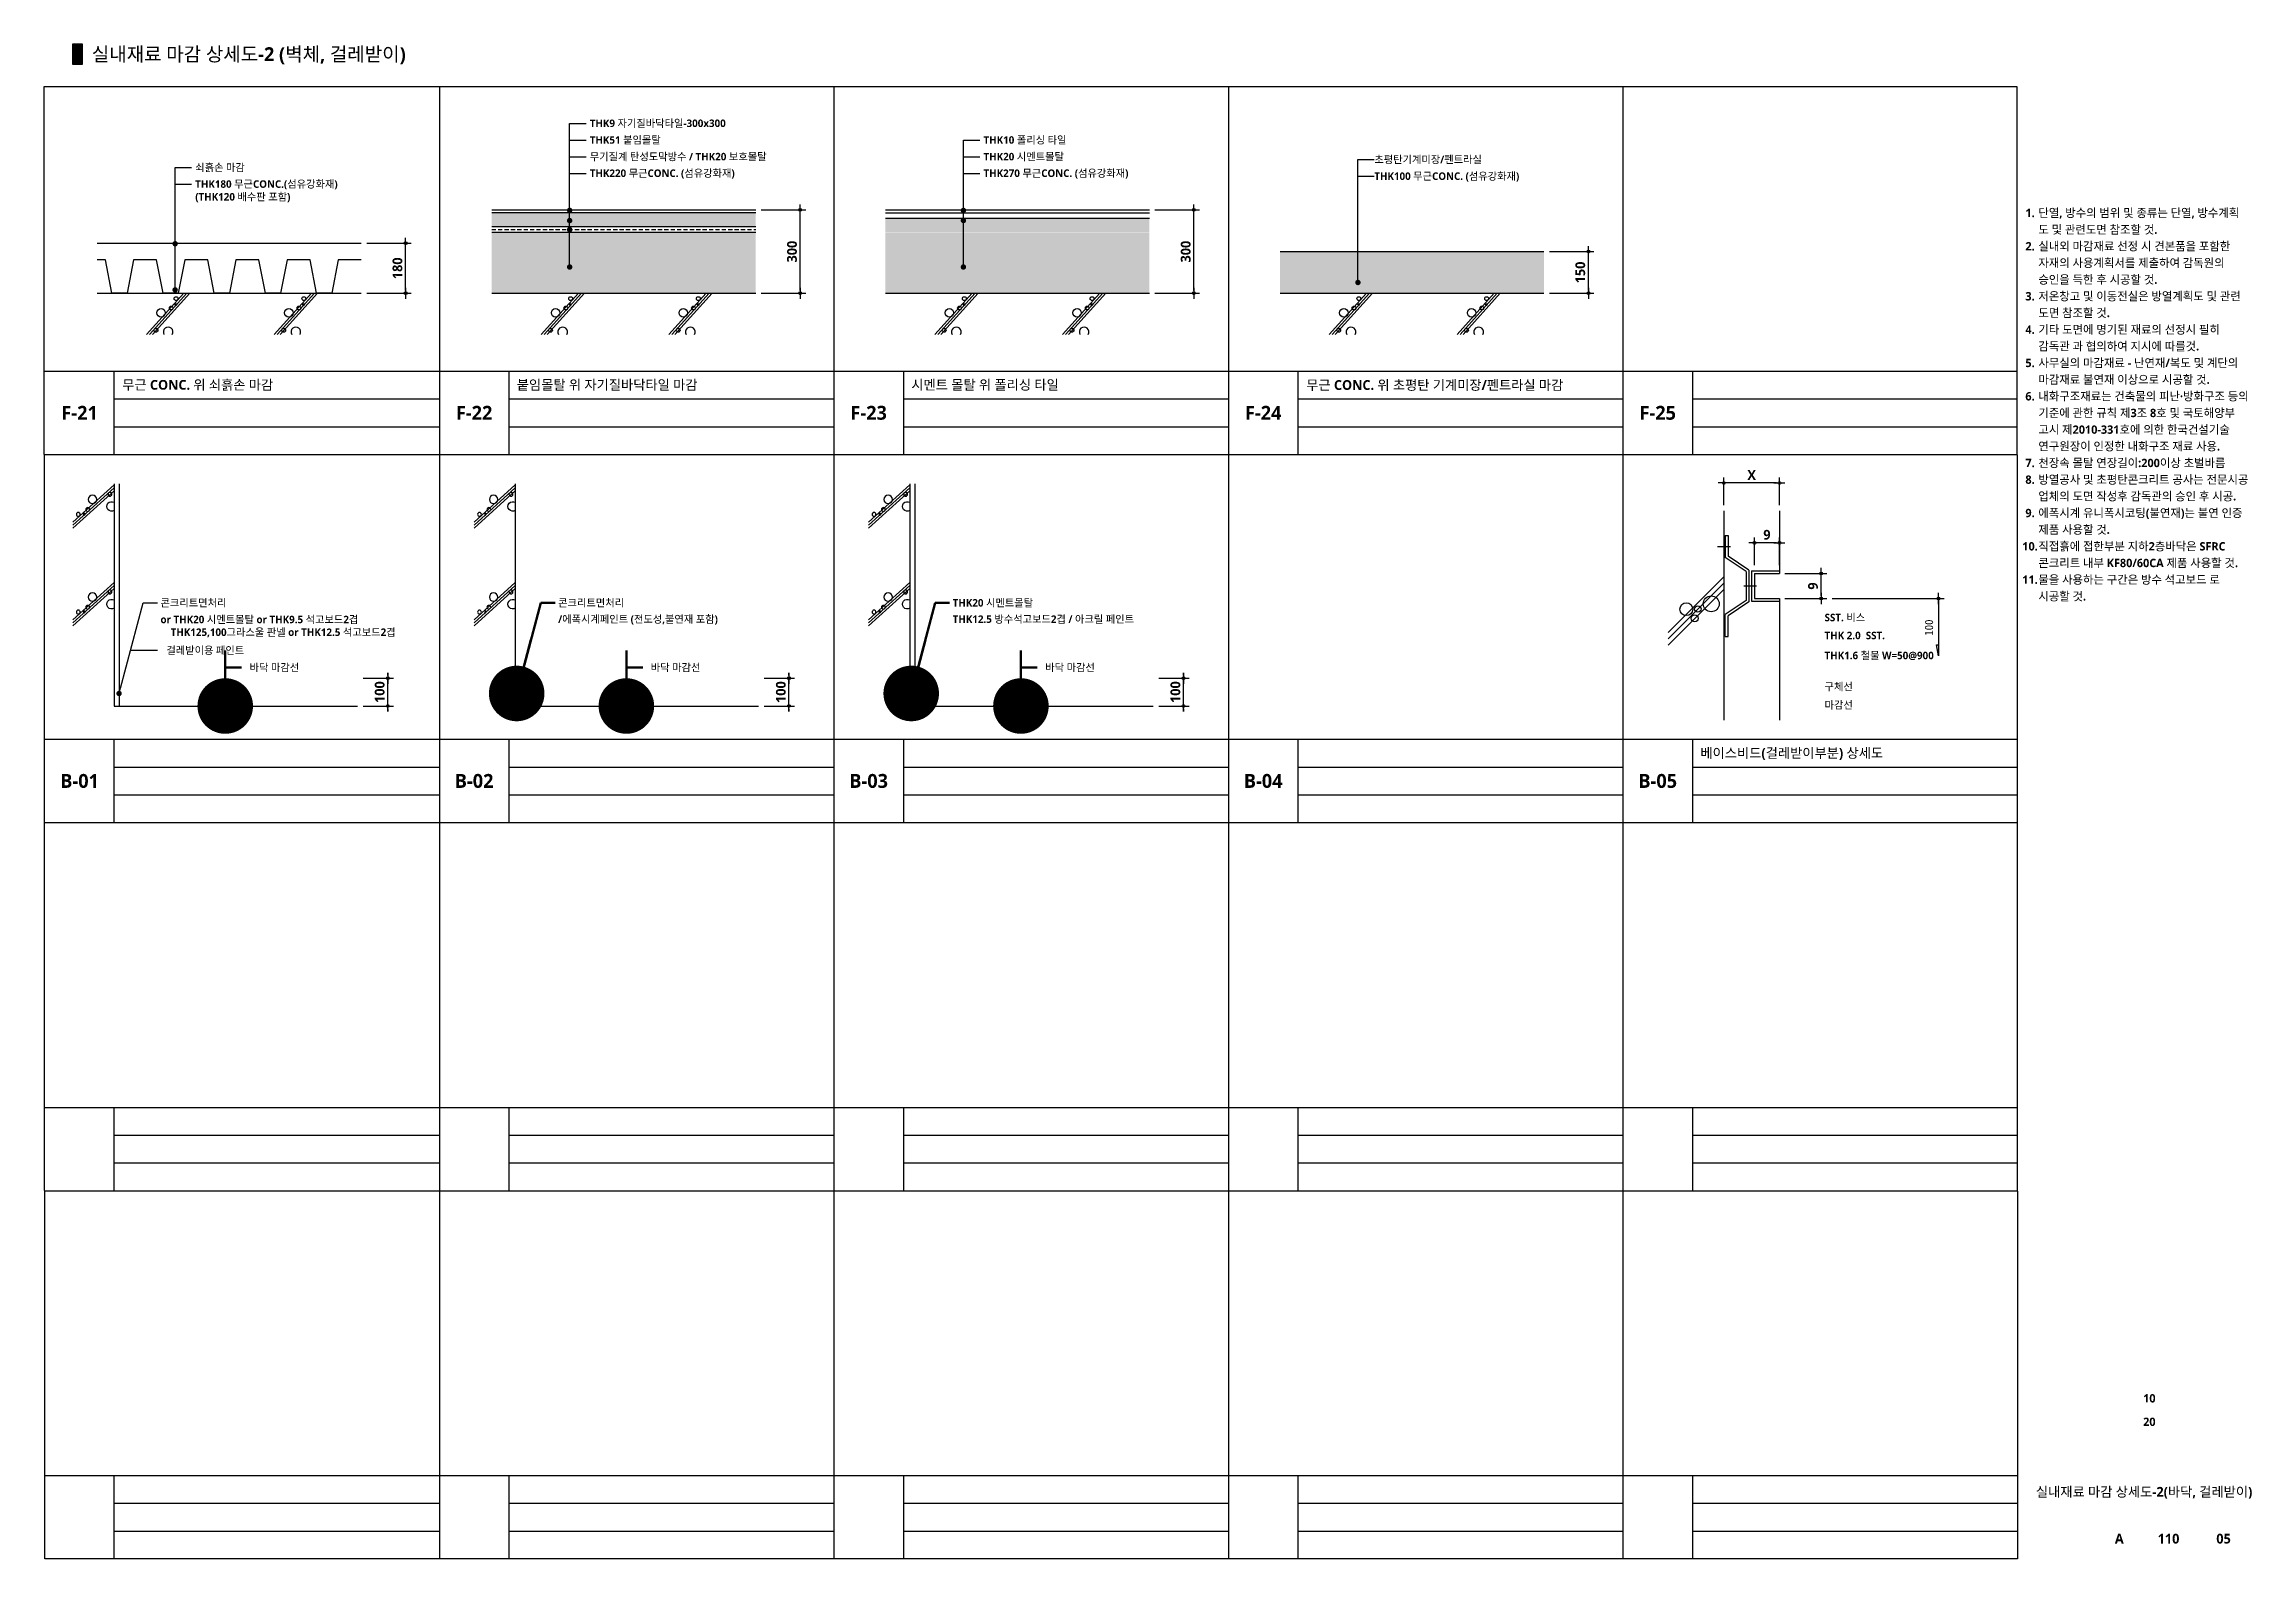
# Model space of a CAD drawing. Header units: millimetres. Extents: x 197 to 33329, y 200 to 5652.
# Drawn here: x 8597 to 16543, y 200 to 5652 of the extents above; entities that cross this region are included whole.
import ezdxf
from ezdxf.enums import TextEntityAlignment as Align

# ---------------------------------------------------------------- set-up
doc = ezdxf.new("R2010")
doc.units = ezdxf.units.MM
doc.header["$LTSCALE"] = 10
doc.header["$MEASUREMENT"] = 0
doc.header["$PDSIZE"] = -10
doc.linetypes.add('DASHED', pattern=[19.05, 12.7, -6.35])
doc.linetypes.add('HID', pattern=[2.3, 1.5, -0.8])
doc.layers.get('0').update_dxf_attribs({"linetype": 'CONTINUOUS'})
doc.layers.get('Defpoints').update_dxf_attribs({"color": 153, "linetype": 'CONTINUOUS'})
for name, color, linetype in [('2', 2, 'CONTINUOUS'), ('4H', 4, 'DASHED'), ('A-ANNO-GRA2', 4, 'CONTINUOUS'), ('A-ANNO-TEXT010', 7, 'CONTINUOUS'), ('A-ANNO-TEXT1', 7, 'CONTINUOUS'), ('A-ANNO-TITL', 7, 'CONTINUOUS'), ('A-ST-AXIS-DIM', 7, 'CONTINUOUS'), ('A-ST-CONC', 2, 'CONTINUOUS'), ('AX-PATT', 8, 'CONTINUOUS'), ('AZ-LEAD', 7, 'CONTINUOUS'), ('BOLT', 5, 'CONTINUOUS'), ('CF', 7, 'CONTINUOUS'), ('COL', 2, 'CONTINUOUS'), ('HAT', 8, 'CONTINUOUS')]:
    doc.layers.add(name, color=color, linetype=linetype)
doc.styles.add('2020음성 1차', font='')
doc.styles.add('SH_대대리576', font='')
doc.styles.add('SH_진천_나눔', font='')
doc.styles.get("Standard").update_dxf_attribs({"font": ''})
doc.styles.add('돋움체', font='')
doc.styles.get('2020음성 1차').set_extended_font_data('NanumGothic', bold=True)
doc.styles.get('SH_대대리576').set_extended_font_data('NanumGothic', bold=True)
doc.styles.get('SH_진천_나눔').set_extended_font_data('NanumGothic', bold=True)
doc.styles.get('Standard').set_extended_font_data('NanumGothic', bold=True)
doc.styles.get('돋움체').set_extended_font_data('DotumChe')
doc.dimstyles.new('SHP 10', dxfattribs={"dimscale": 10, "dimtxt": 3.5, "dimasz": 1, "dimexe": 2, "dimexo": 2, "dimgap": 1, "dimtad": 1, "dimdec": 0, "dimzin": 0, "dimdsep": 46, "dimtxsty": 'SH_진천_나눔', "dimblk": 'DIMDOT', "dimcen": 0.09, "dimclrd": 256, "dimclre": 256, "dimclrt": 3, "dimadec": 0, "dimazin": 1, "dimtfac": 1, "dimtdec": 0, "dimtix": 1, "dimtmove": 2, "dimatfit": 0, "dimldrblk": 'DIMDOT', "dimfxl": 1, "dimtolj": 1, "dimtzin": 0, "dimlwd": -1, "dimlwe": -1, "dimarcsym": 0})
doc.dimstyles.get("Standard").update_dxf_attribs({"dimtxt": 1, "dimasz": 0.18, "dimexe": 0.18, "dimexo": 0.0625, "dimgap": 0.5, "dimtad": 1, "dimzin": 0, "dimdsep": 46, "dimtxsty": 'Standard', "dimcen": 0.09, "dimadec": 0, "dimazin": 0, "dimtfac": 1, "dimtofl": 0, "dimtmove": 2, "dimatfit": 3, "dimfxl": 1, "dimtolj": 1, "dimtzin": 0, "dimarcsym": 0})

msp = doc.modelspace()

# ---------------------------------------------------------------- texts
at = {"layer": 'A-ANNO-TEXT1', "style": 'SH_대대리576'}
msp.add_text('실내재료 마감 상세도-2 (벽체, 걸레받이)', height=50, dxfattribs=at).set_placement((8769.1, 5590.8))
at = {"layer": 'A-ANNO-TEXT1'}
for s, height, style, p in [('THK9 자기질바닥타일-300x300', 27, '2020음성 1차', (10561.3, 5367)), ('THK51 붙임몰탈', 27, '2020음성 1차', (10561.3, 5307)), ('THK10 폴리싱 타일', 27, '2020음성 1차', (11978.4, 5307)), ('무기질계 탄성도막방수 / THK20 보호몰탈', 27, '2020음성 1차', (10561.3, 5247)), ('THK20 시멘트몰탈 ', 27, '2020음성 1차', (11978.4, 5247)), ('초평탄기계미장/펜트라실', 27, '2020음성 1차', (13385, 5236.6)), ('THK180 무근CONC.(섬유강화재)', 27, '2020음성 1차', (9141.3, 5148.3)), ('쇠흙손 마감', 27, '2020음성 1차', (9141.3, 5208)), ('THK220 무근CONC. (섬유강화재)', 27, '2020음성 1차', (10561.3, 5187.3)), ('THK270 무근CONC. (섬유강화재)', 27, '2020음성 1차', (11978.4, 5187.3)), ('THK100 무근CONC. (섬유강화재)', 27, '2020음성 1차', (13385, 5176.6)), ('(THK120 배수판 포함)', 27, '2020음성 1차', (9141.3, 5102.3)), ('무근 CONC. 위 쇠흙손 마감', 35, 'SH_대대리576', (8878.6, 4425.6)), ('붙임몰탈 위 자기질바닥타일 마감', 35, 'SH_대대리576', (10298.6, 4425.6)), ('시멘트 몰탈 위 폴리싱 타일', 35, 'SH_대대리576', (11718.6, 4425.6)), ('무근 CONC. 위 초평탄 기계미장/펜트라실 마감', 35, 'SH_대대리576', (13140, 4425)), ('콘크리트면처리', 27, '2020음성 1차', (9016.3, 3641)), ('콘크리트면처리', 27, '2020음성 1차', (10447.5, 3641)), ('THK20 시멘트몰탈', 27, '2020음성 1차', (11867.5, 3641)), ('or THK20 시멘트몰탈 or THK9.5 석고보드2겹', 27, '2020음성 1차', (9016.3, 3581)), ('/에폭시계페인트 (전도성,불연재 포함)', 27, '2020음성 1차', (10447.5, 3582.3)), ('THK12.5 방수석고보드2겹 / 아크릴 페인트', 27, '2020음성 1차', (11867.5, 3582.3)), ('SST. 비스', 27, '2020음성 1차', (15005.5, 3588.1)), ('    THK125,100그라스울 판넬 or THK12.5 석고보드2겹', 27, '2020음성 1차', (9016.3, 3535.2)), ('THK 2.0  SST.', 27, '2020음성 1차', (15005.5, 3523.5)), ('바닥 마감선', 27, '2020음성 1차', (9336.9, 3408.4)), ('바닥 마감선', 27, '2020음성 1차', (10780.7, 3408.4)), ('바닥 마감선', 27, '2020음성 1차', (12200.7, 3408.4)), ('THK1.6 철물 W=50@900', 27, '2020음성 1차', (15005.5, 3451.5)), ('구체선', 27, '2020음성 1차', (15005.5, 3339.2)), ('마감선', 27, '2020음성 1차', (15005.5, 3273.1)), ('베이스비드(걸레받이부분) 상세도', 35, 'SH_대대리576', (14558.6, 3100.6))]:
    msp.add_text(s, height=height, dxfattribs=dict(at, style=style)).set_placement(p, align=Align.MIDDLE_LEFT)
for s, height, style, p in [('F-21', 50, 'SH_대대리576', (8725, 4325)), ('F-22', 50, 'SH_대대리576', (10145, 4325)), ('F-23', 50, 'SH_대대리576', (11565, 4325)), ('F-24', 50, 'SH_대대리576', (12985, 4325)), ('F-25', 50, 'SH_대대리576', (14405, 4325)), ('걸레받이용 페인트', 27, '2020음성 1차', (9177.5, 3470)), ('B-01', 50, 'SH_대대리576', (8725, 3000)), ('B-02', 50, 'SH_대대리576', (10145, 3000)), ('B-03', 50, 'SH_대대리576', (11565, 3000)), ('B-04', 50, 'SH_대대리576', (12985, 3000)), ('B-05', 50, 'SH_대대리576', (14405, 3000))]:
    msp.add_text(s, height=height, dxfattribs=dict(at, style=style)).set_placement(p, align=Align.MIDDLE_CENTER)
at = {"layer": 'A-ANNO-TEXT1', "color": 1, "style": 'SH_대대리576'}
msp.add_text('11.', height=30, dxfattribs=at).set_placement((15745, 3724.4), align=Align.MIDDLE_CENTER)
for s, p in [('물을 사용하는 구간은 방수 석고보드 로 ', (15775, 3724.4)), ('시공할 것.', (15775, 3664.4))]:
    msp.add_text(s, height=30, dxfattribs=at).set_placement(p, align=Align.MIDDLE_LEFT)
at = {"layer": 'A-ANNO-TITL', "style": 'SH_대대리576'}
for s, p in [('1.', (15745, 5044.4)), ('1.', (15745, 5044.4)), ('2.', (15745, 4924.4)), ('2.', (15745, 4924.4)), ('3.', (15745, 4744.4)), ('3.', (15745, 4744.4)), ('4.', (15745, 4624.4)), ('4.', (15745, 4624.4)), ('5.', (15745, 4504.4)), ('5.', (15745, 4504.4)), ('6.', (15745, 4384.4)), ('6.', (15745, 4384.4)), ('7.', (15745, 4144.4)), ('7.', (15745, 4144.4)), ('8.', (15745, 4084.4)), ('8.', (15745, 4084.4)), ('9.', (15745, 3964.4)), ('9.', (15745, 3964.4)), ('10.', (15745, 3844.4)), ('10.', (15745, 3844.4))]:
    msp.add_text(s, height=30, dxfattribs=at).set_placement(p, align=Align.MIDDLE_CENTER)
for s, p in [('단열, 방수의 범위 및 종류는 단열, 방수계획', (15775, 5044.4)), ('도 및 관련도면 참조할 것.', (15775, 4984.4)), ('실내외 마감재료 선정 시 견본품을 포함한', (15775, 4924.4)), ('자재의 사용계획서를 제출하여 감독원의 ', (15775, 4864.4)), ('승인을 득한 후 시공할 것.', (15775, 4804.4)), ('저온창고 및 이동전실은 방열계획도 및 관련', (15775, 4744.4)), ('도면 참조할 것.', (15775, 4684.4)), ('기타 도면에 명기된 재료의 선정시 필히', (15775, 4624.4)), ('감독관 과 협의하여 지시에 따를것.', (15775, 4564.4)), ('사무실의 마감재료 - 난연재/복도 및 계단의', (15775, 4504.4)), ('마감재료 불연재 이상으로 시공할 것.', (15775, 4444.4)), ('내화구조재료는 건축물의 피난·방화구조 등의', (15775, 4384.4)), ('기준에 관한 규칙 제3조 8호 및 국토해양부', (15775, 4324.4)), ('고시 제2010-331호에 의한 한국건설기술', (15775, 4264.4)), ('연구원장이 인정한 내화구조 재료 사용.', (15775, 4204.4)), ('천장속 몰탈 연장길이:200이상 초벌바름', (15775, 4144.4)), ('방열공사 및 초평탄콘크리트 공사는 전문시공', (15775, 4084.4)), ('에폭시계 유니폭시코팅(불연재)는 불연 인증', (15775, 3964.4)), ('업체의 도면 작성후 감독관의 승인 후 시공.', (15775, 4024.4)), ('제품 사용할 것.', (15775, 3904.4)), ('직접흙에 접한부분 지하2층바닥은 SFRC', (15775, 3844.4)), ('콘크리트 내부 KF80/60CA 제품 사용할 것.', (15775, 3784.4))]:
    msp.add_text(s, height=30, dxfattribs=at).set_placement(p, align=Align.MIDDLE_LEFT)
for s, height, p in [('10', 30, (16174.5, 777.8)), ('20', 30, (16174.5, 693.3)), ('실내재료 마감 상세도-2(바닥, 걸레받이)', 35, (16155.7, 439.7)), ('A', 35, (16066.3, 272.7)), ('110', 35, (16243.4, 272.7)), ('05', 35, (16441.6, 272.7))]:
    msp.add_text(s, height=height, dxfattribs=at).set_placement(p, align=Align.MIDDLE)
at = {"layer": 'A-ST-AXIS-DIM', "style": '돋움체'}
msp.add_text('100', height=30, rotation=90, dxfattribs=at).set_placement((15396.1, 3522.8))

# ---------------------------------------------------------------- blocks, each defined once
blk = doc.blocks.new('2')
at = {"layer": 'HAT'}
for p, q in [((9516.6, 4296.2), (9583.7, 4370.3)), ((9522, 4296.2), (9589.1, 4370.3)), ((9527.4, 4296.2), (9594.5, 4370.3))]:
    blk.add_line(p, q, dxfattribs=at)
for centre, radius in [((9542.8, 4335.1), 7.63), ((9561.1, 4343.7), 3.41), ((9569.8, 4360.6), 3.41), ((9569.4, 4350), 1.53), ((9533.6, 4303.7), 3.41)]:
    blk.add_circle(centre, radius, dxfattribs=at)
blk.add_arc((9555.5, 4300.6), 8.7, 329.3752, 210.6248, dxfattribs=at)
blk = doc.blocks.new('DIMDOT')
at = {"color": 0}
blk.add_line((-2, 0), (2, 0), dxfattribs=at)
for radius in [0.5, 0.25]:
    blk.add_circle((0, 0), radius, dxfattribs=at)
blk = doc.blocks.new('*D419')
at = {"layer": 'A-ST-AXIS-DIM'}
for p, q in [((12609, 3369.6), (12718.3, 3369.6)), ((12698.3, 3379.6), (12698.3, 3389.6)), ((12698.3, 3269.6), (12698.3, 3369.6)), ((12609, 3269.6), (12718.3, 3269.6)), ((12698.3, 3259.6), (12698.3, 3249.6))]:
    blk.add_line(p, q, dxfattribs=at)
at = {"layer": 'Defpoints', "color": 0}
for p in [(12589, 3369.6), (12698.3, 3369.6), (12589, 3269.6)]:
    blk.add_point(p, dxfattribs=at)
at = {"layer": 'A-ST-AXIS-DIM', "linetype": 'ByBlock', "xscale": 10, "yscale": 10, "zscale": 10}
for p, rotation in [((12698.3, 3369.6), 270), ((12698.3, 3269.6), 90)]:
    blk.add_blockref('DIMDOT', p, dxfattribs=dict(at, rotation=rotation))
at = {"layer": 'A-ST-AXIS-DIM', "color": 3, "insert": (12669.1, 3319.6), "char_height": 35, "attachment_point": 5, "rotation": 90, "style": 'SH_진천_나눔'}
blk.add_mtext('\\A1;100', dxfattribs=at)
blk = doc.blocks.new('*D420')
at = {"layer": 'A-ST-AXIS-DIM'}
for p, q in [((11189, 3369.6), (11298.3, 3369.6)), ((11278.3, 3379.6), (11278.3, 3389.6)), ((11278.3, 3269.6), (11278.3, 3369.6)), ((11189, 3269.6), (11298.3, 3269.6)), ((11278.3, 3259.6), (11278.3, 3249.6))]:
    blk.add_line(p, q, dxfattribs=at)
at = {"layer": 'Defpoints', "color": 0}
for p in [(11169, 3369.6), (11278.3, 3369.6), (11169, 3269.6)]:
    blk.add_point(p, dxfattribs=at)
at = {"layer": 'A-ST-AXIS-DIM', "linetype": 'ByBlock', "xscale": 10, "yscale": 10, "zscale": 10}
for p, rotation in [((11278.3, 3369.6), 270), ((11278.3, 3269.6), 90)]:
    blk.add_blockref('DIMDOT', p, dxfattribs=dict(at, rotation=rotation))
at = {"layer": 'A-ST-AXIS-DIM', "color": 3, "insert": (11249.1, 3319.6), "char_height": 35, "attachment_point": 5, "rotation": 90, "style": 'SH_진천_나눔'}
blk.add_mtext('\\A1;100', dxfattribs=at)
blk = doc.blocks.new('_Dot')
at = {"color": 0, "lineweight": -2}
blk.add_line((-0.5, 0), (-1, 0), dxfattribs=at)
at = {"color": 0, "const_width": 0.5}
blk.add_lwpolyline([(-0.25, 0, 1), (0.25, 0, 1)], format="xyb", close=True, dxfattribs=at)
blk = doc.blocks.new('*D421')
at = {"layer": 'A-ST-AXIS-DIM'}
for p, q in [((9745.1, 3369.6), (9854.4, 3369.6)), ((9834.4, 3379.6), (9834.4, 3389.6)), ((9834.4, 3269.6), (9834.4, 3369.6)), ((9745.1, 3269.6), (9854.4, 3269.6)), ((9834.4, 3259.6), (9834.4, 3249.6))]:
    blk.add_line(p, q, dxfattribs=at)
at = {"layer": 'Defpoints', "color": 0}
for p in [(9725.1, 3369.6), (9834.4, 3369.6), (9725.1, 3269.6)]:
    blk.add_point(p, dxfattribs=at)
at = {"layer": 'A-ST-AXIS-DIM', "linetype": 'ByBlock', "xscale": 10, "yscale": 10, "zscale": 10}
for p, rotation in [((9834.4, 3369.6), 270), ((9834.4, 3269.6), 90)]:
    blk.add_blockref('DIMDOT', p, dxfattribs=dict(at, rotation=rotation))
at = {"layer": 'A-ST-AXIS-DIM', "color": 3, "insert": (9805.2, 3319.6), "char_height": 35, "attachment_point": 5, "rotation": 90, "style": 'SH_진천_나눔'}
blk.add_mtext('\\A1;100', dxfattribs=at)
blk = doc.blocks.new('*D422')
at = {"layer": 'A-ST-AXIS-DIM'}
for p, q in [((12595.6, 5055.1), (12755.6, 5055.1)), ((12735.6, 4765.1), (12735.6, 5045.1)), ((12595.6, 4755.1), (12755.6, 4755.1))]:
    blk.add_line(p, q, dxfattribs=at)
at = {"layer": 'Defpoints', "color": 0}
for p in [(12575.6, 5055.1), (12735.6, 5055.1), (12575.6, 4755.1)]:
    blk.add_point(p, dxfattribs=at)
at = {"layer": 'A-ST-AXIS-DIM', "linetype": 'ByBlock', "xscale": 10, "yscale": 10, "zscale": 10}
for p, rotation in [((12735.6, 5055.1), 90), ((12735.6, 4755.1), 270)]:
    blk.add_blockref('DIMDOT', p, dxfattribs=dict(at, rotation=rotation))
at = {"layer": 'A-ST-AXIS-DIM', "color": 3, "insert": (12706.3, 4905.1), "char_height": 35, "attachment_point": 5, "rotation": 90, "style": 'SH_진천_나눔'}
blk.add_mtext('\\A1;300', dxfattribs=at)
blk = doc.blocks.new('*D423')
at = {"layer": 'A-ST-AXIS-DIM'}
for p, q in [((9758.5, 4935.1), (9918.5, 4935.1)), ((9898.5, 4765.1), (9898.5, 4925.1)), ((9758.5, 4755.1), (9918.5, 4755.1))]:
    blk.add_line(p, q, dxfattribs=at)
at = {"layer": 'Defpoints', "color": 0}
for p in [(9738.5, 4935.1), (9898.5, 4935.1), (9738.5, 4755.1)]:
    blk.add_point(p, dxfattribs=at)
at = {"layer": 'A-ST-AXIS-DIM', "linetype": 'ByBlock', "xscale": 10, "yscale": 10, "zscale": 10}
for p, rotation in [((9898.5, 4935.1), 90), ((9898.5, 4755.1), 270)]:
    blk.add_blockref('DIMDOT', p, dxfattribs=dict(at, rotation=rotation))
at = {"layer": 'A-ST-AXIS-DIM', "color": 3, "insert": (9869.2, 4845.1), "char_height": 35, "attachment_point": 5, "rotation": 90, "style": 'SH_진천_나눔'}
blk.add_mtext('\\A1;180', dxfattribs=at)
blk = doc.blocks.new('*D469')
at = {"layer": 'A-ST-AXIS-DIM'}
for p, q in [((14863.1, 3746.5), (15013.1, 3746.5)), ((14993.1, 3666.5), (14993.1, 3736.5)), ((14863.1, 3656.5), (15013.1, 3656.5))]:
    blk.add_line(p, q, dxfattribs=at)
at = {"layer": 'Defpoints', "color": 0}
for p in [(14843.1, 3746.5), (14993.1, 3746.5), (14843.1, 3656.5)]:
    blk.add_point(p, dxfattribs=at)
at = {"layer": 'A-ST-AXIS-DIM', "linetype": 'ByBlock', "xscale": 10, "yscale": 10, "zscale": 10}
for p, rotation in [((14993.1, 3746.5), 90), ((14993.1, 3656.5), 270)]:
    blk.add_blockref('DIMDOT', p, dxfattribs=dict(at, rotation=rotation))
at = {"layer": 'A-ST-AXIS-DIM', "color": 3, "insert": (14963.8, 3701.5), "char_height": 35, "attachment_point": 5, "rotation": 90, "style": 'SH_진천_나눔'}
blk.add_mtext('\\A1;9', dxfattribs=at)
blk = doc.blocks.new('*D470')
at = {"layer": 'A-ST-AXIS-DIM'}
for p, q in [((14753.1, 3776.5), (14753.1, 3876.5)), ((14833.1, 3856.5), (14763.1, 3856.5)), ((14843.1, 3776.5), (14843.1, 3876.5))]:
    blk.add_line(p, q, dxfattribs=at)
at = {"layer": 'Defpoints', "color": 0}
for p in [(14753.1, 3856.5), (14753.1, 3756.5), (14843.1, 3756.5)]:
    blk.add_point(p, dxfattribs=at)
at = {"layer": 'A-ST-AXIS-DIM', "linetype": 'ByBlock', "xscale": 10, "yscale": 10, "zscale": 10, "rotation": 180}
blk.add_blockref('DIMDOT', (14753.1, 3856.5), dxfattribs=at)
at = {"layer": 'A-ST-AXIS-DIM', "linetype": 'ByBlock', "xscale": 10, "yscale": 10, "zscale": 10}
blk.add_blockref('DIMDOT', (14843.1, 3856.5), dxfattribs=at)
at = {"layer": 'A-ST-AXIS-DIM', "color": 3, "insert": (14798.1, 3885.8), "char_height": 35, "attachment_point": 5, "style": 'SH_진천_나눔'}
blk.add_mtext('\\A1;9', dxfattribs=at)
blk = doc.blocks.new('*D471')
at = {"layer": 'A-ST-AXIS-DIM'}
for p, q in [((14643.1, 3992.3), (14643.1, 4092.3)), ((14833.1, 4072.3), (14653.1, 4072.3)), ((14843.1, 3992.3), (14843.1, 4092.3))]:
    blk.add_line(p, q, dxfattribs=at)
at = {"layer": 'Defpoints', "color": 0}
for p in [(14643.1, 4072.3), (14643.1, 3972.3), (14843.1, 3972.3)]:
    blk.add_point(p, dxfattribs=at)
at = {"layer": 'A-ST-AXIS-DIM', "linetype": 'ByBlock', "xscale": 10, "yscale": 10, "zscale": 10, "rotation": 180}
blk.add_blockref('DIMDOT', (14643.1, 4072.3), dxfattribs=at)
at = {"layer": 'A-ST-AXIS-DIM', "linetype": 'ByBlock', "xscale": 10, "yscale": 10, "zscale": 10}
blk.add_blockref('DIMDOT', (14843.1, 4072.3), dxfattribs=at)
at = {"layer": 'A-ST-AXIS-DIM', "color": 3, "insert": (14743.1, 4101), "char_height": 35, "attachment_point": 5, "style": 'SH_진천_나눔'}
blk.add_mtext('\\A1;X', dxfattribs=at)
blk = doc.blocks.new('*D473')
at = {"layer": 'A-ST-AXIS-DIM'}
for p, q in [((11178.5, 5055.1), (11338.5, 5055.1)), ((11318.5, 4765.1), (11318.5, 5045.1)), ((11178.5, 4755.1), (11338.5, 4755.1))]:
    blk.add_line(p, q, dxfattribs=at)
at = {"layer": 'Defpoints', "color": 0}
for p in [(11158.5, 5055.1), (11318.5, 5055.1), (11158.5, 4755.1)]:
    blk.add_point(p, dxfattribs=at)
at = {"layer": 'A-ST-AXIS-DIM', "linetype": 'ByBlock', "xscale": 10, "yscale": 10, "zscale": 10}
for p, rotation in [((11318.5, 5055.1), 90), ((11318.5, 4755.1), 270)]:
    blk.add_blockref('DIMDOT', p, dxfattribs=dict(at, rotation=rotation))
at = {"layer": 'A-ST-AXIS-DIM', "color": 3, "insert": (11289.2, 4905.1), "char_height": 35, "attachment_point": 5, "rotation": 90, "style": 'SH_진천_나눔'}
blk.add_mtext('\\A1;300', dxfattribs=at)
blk = doc.blocks.new('*D476')
at = {"layer": 'A-ST-AXIS-DIM'}
for p, q in [((14015.6, 4905.1), (14175.6, 4905.1)), ((14155.6, 4765.1), (14155.6, 4895.1)), ((14015.6, 4755.1), (14175.6, 4755.1))]:
    blk.add_line(p, q, dxfattribs=at)
at = {"layer": 'Defpoints', "color": 0}
for p in [(13995.6, 4905.1), (14155.6, 4905.1), (13995.6, 4755.1)]:
    blk.add_point(p, dxfattribs=at)
at = {"layer": 'A-ST-AXIS-DIM', "linetype": 'ByBlock', "xscale": 10, "yscale": 10, "zscale": 10}
for p, rotation in [((14155.6, 4905.1), 90), ((14155.6, 4755.1), 270)]:
    blk.add_blockref('DIMDOT', p, dxfattribs=dict(at, rotation=rotation))
at = {"layer": 'A-ST-AXIS-DIM', "color": 3, "insert": (14126.4, 4830.1), "char_height": 35, "attachment_point": 5, "rotation": 90, "style": 'SH_진천_나눔'}
blk.add_mtext('\\A1;150', dxfattribs=at)

# ---------------------------------------------------------------- dimensions: what is measured, and where the dimension line sits
at = {"layer": 'A-ST-AXIS-DIM'}
for base, p1, p2, picture, middle in [((11318.5, 5055.1), (11158.5, 4755.1), (11158.5, 5055.1), '*D473', (11289.2, 4905.1)), ((12735.6, 5055.1), (12575.6, 4755.1), (12575.6, 5055.1), '*D422', (12706.3, 4905.1)), ((9898.5, 4935.1), (9738.5, 4755.1), (9738.5, 4935.1), '*D423', (9869.2, 4845.1)), ((14155.6, 4905.1), (13995.6, 4755.1), (13995.6, 4905.1), '*D476', (14126.4, 4830.1)), ((9834.4, 3369.6), (9725.1, 3269.6), (9725.1, 3369.6), '*D421', (9805.2, 3319.6)), ((11278.3, 3369.6), (11169, 3269.6), (11169, 3369.6), '*D420', (11249.1, 3319.6)), ((12698.3, 3369.6), (12589, 3269.6), (12589, 3369.6), '*D419', (12669.1, 3319.6))]:
    dim = msp.add_linear_dim(base=base, p1=p1, p2=p2, angle=90, dimstyle='SHP 10', override={"dimtxsty": 'SH_진천_나눔', "dimldrblk": 'DIMDOT'}, dxfattribs=at)
    dim.commit()
    dim.dimension.update_dxf_attribs({"geometry": picture, "text_midpoint": middle})
for base, p1, p2, angle, text, picture, middle in [((14643.1, 4072.3), (14843.1, 3972.3), (14643.1, 3972.3), 180, 'X', '*D471', (14743.1, 4101)), ((14753.1, 3856.5), (14843.1, 3756.5), (14753.1, 3756.5), 180, '9', '*D470', (14798.1, 3885.8)), ((14993.1, 3746.5), (14843.1, 3656.5), (14843.1, 3746.5), 90, '9', '*D469', (14963.8, 3701.5))]:
    dim = msp.add_linear_dim(base=base, p1=p1, p2=p2, angle=angle, text=text, dimstyle='SHP 10', override={"dimtxsty": 'SH_진천_나눔', "dimldrblk": 'DIMDOT'}, dxfattribs=at)
    dim.commit()
    dim.dimension.update_dxf_attribs({"geometry": picture, "text_midpoint": middle})

# ---------------------------------------------------------------- hatches: boundary and pattern name
at = {"layer": 'A-ANNO-TEXT1'}
h = msp.add_hatch(color=256, dxfattribs=at)
h.dxf.hatch_style = 1
h.paths.add_polyline_path([(8736, 5651.8), (8700, 5651.8), (8700, 5579.8), (8736, 5579.8)])
h = msp.add_hatch(color=256, dxfattribs=at)
h.dxf.hatch_style = 1
edge = h.paths.add_edge_path()
edge.add_arc((10298.2, 3314.7), 10, 0, 360)
h = msp.add_hatch(color=256, dxfattribs=at)
h.dxf.hatch_style = 1
edge = h.paths.add_edge_path()
edge.add_arc((10693, 3269.6), 10, 0, 360)
h = msp.add_hatch(color=256, dxfattribs=at)
h.dxf.hatch_style = 1
edge = h.paths.add_edge_path()
edge.add_arc((11718.2, 3314.7), 10, 0, 360)
h = msp.add_hatch(color=256, dxfattribs=at)
h.dxf.hatch_style = 1
edge = h.paths.add_edge_path()
edge.add_arc((12113, 3269.6), 10, 0, 360)
at = {"layer": 'AX-PATT'}
h = msp.add_hatch(dxfattribs=at)
h.set_pattern_fill('AR-SAND', color=256, scale=0.3, style=0)
h.set_pattern_definition([(37.5, (-10011.524, 1831.618), (-0.4800094, 14.682397), [0, -11.5824, 0, -12.954, 0, -12.3825]), (7.5, (-10011.524, 1831.618), (13.485698, 21.504753), [0, -6.2484, 0, -10.4394, 0, -4.0005]), (327.5, (-10020.896, 1831.618), (23.729771, 0.0431155), [0, -3.81, 0, -13.716, 0, -17.907]), (317.5, (-10020.896, 1831.618), (22.906694, 6.68788), [0, -1.905, 0, -8.9916, 0, -10.287])])
h.paths.add_polyline_path([(10208.5, 5046.1), (10208.5, 4995.1), (11158.5, 4995.1), (11158.5, 5046.1)])
h = msp.add_hatch(dxfattribs=at)
h.set_pattern_fill('AR-SAND', color=256, scale=0.3, style=0)
h.set_pattern_definition([(37.5, (-8594.371, 1831.618), (-0.4800094, 14.682397), [0, -11.5824, 0, -12.954, 0, -12.3825]), (7.5, (-8594.371, 1831.618), (13.485698, 21.504753), [0, -6.2484, 0, -10.4394, 0, -4.0005]), (327.5, (-8603.744, 1831.618), (23.729771, 0.0431155), [0, -3.81, 0, -13.716, 0, -17.907]), (317.5, (-8603.744, 1831.618), (22.906694, 6.68788), [0, -1.905, 0, -8.9916, 0, -10.287])])
h.paths.add_polyline_path([(11625.6, 5025.1), (11625.6, 4976.3), (12575.6, 4976.3), (12575.6, 5025.1)])
h = msp.add_hatch(dxfattribs=at)
h.set_pattern_fill('AR-SAND', color=256, scale=0.3, style=0)
h.set_pattern_definition([(37.5, (-10011.524, 1649.683), (-0.4800094, 14.682397), [0, -11.5824, 0, -12.954, 0, -12.3825]), (7.5, (-10011.524, 1649.683), (13.485698, 21.504753), [0, -6.2484, 0, -10.4394, 0, -4.0005]), (327.5, (-10020.896, 1649.683), (23.729771, 0.0431155), [0, -3.81, 0, -13.716, 0, -17.907]), (317.5, (-10020.896, 1649.683), (22.906694, 6.68788), [0, -1.905, 0, -8.9916, 0, -10.287])])
h.paths.add_polyline_path([(10208.5, 4975.1), (10208.5, 4755.1), (11158.5, 4755.1), (11158.5, 4975.1)])
h = msp.add_hatch(dxfattribs=at)
h.set_pattern_fill('AR-SAND', color=256, scale=0.3, style=0)
h.set_pattern_definition([(37.5, (-8594.371, 1649.683), (-0.4800094, 14.682397), [0, -11.5824, 0, -12.954, 0, -12.3825]), (7.5, (-8594.371, 1649.683), (13.485698, 21.504753), [0, -6.2484, 0, -10.4394, 0, -4.0005]), (327.5, (-8603.744, 1649.683), (23.729771, 0.0431155), [0, -3.81, 0, -13.716, 0, -17.907]), (317.5, (-8603.744, 1649.683), (22.906694, 6.68788), [0, -1.905, 0, -8.9916, 0, -10.287])])
h.paths.add_polyline_path([(11625.6, 4975.1), (11625.6, 4755.1), (12575.6, 4755.1), (12575.6, 4975.1)])
h = msp.add_hatch(dxfattribs=at)
h.set_pattern_fill('AR-SAND', color=256, scale=0.3, style=0)
h.set_pattern_definition([(37.5, (-7174.371, 1631.618), (-0.4800094, 14.682397), [0, -11.5824, 0, -12.954, 0, -12.3825]), (7.5, (-7174.371, 1631.618), (13.485698, 21.504753), [0, -6.2484, 0, -10.4394, 0, -4.0005]), (327.5, (-7183.744, 1631.618), (23.729771, 0.0431155), [0, -3.81, 0, -13.716, 0, -17.907]), (317.5, (-7183.744, 1631.618), (22.906694, 6.68788), [0, -1.905, 0, -8.9916, 0, -10.287])])
h.paths.add_polyline_path([(13045.6, 4905.1), (13045.6, 4755.1), (13995.6, 4755.1), (13995.6, 4905.1)])

# ---------------------------------------------------------------- linework, layer by layer
at = {"layer": '2', "color": 2}
for p, q in [((14666.7, 3842.5), (14620.2, 3842.5)), ((14760.9, 3701.5), (14714.4, 3701.5))]:
    msp.add_line(p, q, dxfattribs=at)
at = {"layer": '2', "color": 4}
msp.add_line((14648.1, 3519.5), (14658.1, 3519.5), dxfattribs=at)
at = {"layer": '4H', "color": 4}
for p, q in [((14648.1, 3883.6), (14648.1, 3803.6)), ((14648.1, 3883.6), (14658.1, 3883.6)), ((14658.1, 3883.6), (14658.1, 3808.8)), ((14723.1, 3753.9), (14648.1, 3803.6)), ((14733.1, 3759.1), (14658.1, 3808.8)), ((14723.1, 3753.9), (14723.1, 3649.5)), ((14733.1, 3759.1), (14733.1, 3644.3)), ((14723.1, 3649.5), (14648.1, 3599.5)), ((14648.1, 3519.5), (14648.1, 3599.5)), ((14733.1, 3644.3), (14658.1, 3594.2)), ((14658.1, 3519.5), (14658.1, 3594.2))]:
    msp.add_line(p, q, dxfattribs=at)
at = {"layer": 'A-ANNO-GRA2'}
for p, q in [((10020, 5500), (10020, 200)), ((11440, 5500), (11440, 200)), ((12860, 5500), (12860, 200)), ((14280, 5500), (14280, 200)), ((8600, 4475), (15700, 4475)), ((8850, 4175), (8850, 4475)), ((10270, 4475), (10270, 4175)), ((11690, 4475), (11690, 4175)), ((13110, 4475), (13110, 4175)), ((14530, 4475), (14530, 4175)), ((8850, 4375), (10020, 4375)), ((10270, 4375), (11440, 4375)), ((11690, 4375), (12860, 4375)), ((13110, 4375), (14280, 4375)), ((14530, 4375), (15700, 4375)), ((8850, 4275), (10020, 4275)), ((10270, 4275), (11440, 4275)), ((11690, 4275), (12860, 4275)), ((13110, 4275), (14280, 4275)), ((14530, 4275), (15700, 4275)), ((8600, 4175), (15700, 4175)), ((8600, 3150), (15700, 3150)), ((8850, 2850), (8850, 3150)), ((10270, 3150), (10270, 2850)), ((11690, 3150), (11690, 2850)), ((13110, 3150), (13110, 2850)), ((14530, 3150), (14530, 2850)), ((8850, 3050), (10020, 3050)), ((10270, 3050), (11440, 3050)), ((11690, 3050), (12860, 3050)), ((13110, 3050), (14280, 3050)), ((14530, 3050), (15700, 3050)), ((8850, 2950), (10020, 2950)), ((10270, 2950), (11440, 2950)), ((11690, 2950), (12860, 2950)), ((13110, 2950), (14280, 2950)), ((14530, 2950), (15700, 2950)), ((8600, 2850), (15700, 2850)), ((8600, 1825), (15700, 1825)), ((8850, 1525), (8850, 1825)), ((10270, 1825), (10270, 1525)), ((11690, 1825), (11690, 1525)), ((13110, 1825), (13110, 1525)), ((14530, 1825), (14530, 1525)), ((8850, 1725), (10020, 1725)), ((10270, 1725), (11440, 1725)), ((11690, 1725), (12860, 1725)), ((13110, 1725), (14280, 1725)), ((14530, 1725), (15700, 1725)), ((8850, 1625), (10020, 1625)), ((10270, 1625), (11440, 1625)), ((11690, 1625), (12860, 1625)), ((13110, 1625), (14280, 1625)), ((14530, 1625), (15700, 1625)), ((8600, 1525), (15700, 1525)), ((8600, 500), (15700, 500)), ((8850, 200), (8850, 500)), ((10270, 500), (10270, 200)), ((11690, 500), (11690, 200)), ((13110, 500), (13110, 200)), ((14530, 500), (14530, 200)), ((8850, 400), (10020, 400)), ((10270, 400), (11440, 400)), ((11690, 400), (12860, 400)), ((13110, 400), (14280, 400)), ((14530, 400), (15700, 400)), ((8850, 300), (10020, 300)), ((10270, 300), (11440, 300)), ((11690, 300), (12860, 300)), ((13110, 300), (14280, 300)), ((14530, 300), (15700, 300))]:
    msp.add_line(p, q, dxfattribs=at)
msp.add_lwpolyline([(8597.5, 5500), (15697.5, 5500), (15700, 200), (8600, 200)], close=True, dxfattribs=at)
at = {"layer": 'A-ANNO-TEXT010'}
for points in [[(14760.9, 3701.5, 0, 12.5, 0), (14787.9, 3675.5, 0, 0, 0), (14878.8, 3588.1, 0, 0, 0), (15005.5, 3588.1, 0, 0, 0)], [(14691.8, 3619.2, 0, 12.5, 0), (14718.7, 3593.2, 0, 0, 0), (14865.4, 3451.5, 0, 0, 0), (15005.5, 3451.5, 0, 12.5, 0)], [(14760.9, 3645.2, 0, 12.5, 0), (14787.9, 3619.2, 0, 0, 0), (14887.4, 3523.5, 0, 0, 0), (15005.5, 3523.5, 0, 0, 0)], [(14641.6, 3339.3, 0, 12.5, 0), (14679.1, 3339.1, 0, 0, 0), (14665.1, 3339.2, 0, 0, 0), (15005.5, 3339.2, 0, 12.5, 0)], [(14846.1, 3272.3, 0, 12.5, 0), (14883.6, 3273.6, 0, 0, 0), (14868, 3273.1, 0, 0, 0), (15005.5, 3273.1, 0, 0, 0)]]:
    msp.add_lwpolyline(points, format="xyseb", dxfattribs=at)
at = {"layer": 'A-ANNO-TEXT1'}
for p, q in [((10488.9, 4854.6), (10488.9, 5366.6)), ((10488.9, 5366.6), (10547.8, 5366.6)), ((10488.9, 5306.6), (10547.8, 5306.6)), ((10488.9, 5246.6), (10547.8, 5246.6)), ((11906.1, 5306.6), (11965, 5306.6)), ((11906.1, 4854.6), (11906.1, 5306.6)), ((11906.1, 5246.6), (11965, 5246.6)), ((9068.9, 5207.7), (9127.8, 5207.7)), ((9068.9, 4772.3), (9068.9, 5207.7)), ((10488.9, 5186.6), (10547.8, 5186.6)), ((11906.1, 5186.6), (11965, 5186.6)), ((13326.1, 4798.9), (13326.1, 5236.6)), ((13326.1, 5236.6), (13385, 5236.6)), ((13326.1, 5176.6), (13385, 5176.6)), ((9068.9, 5147.7), (9127.8, 5147.7)), ((8872, 3333.6), (8953.6, 3641)), ((8953.6, 3641), (9005.2, 3641)), ((8908.3, 3470.3), (9005.2, 3470.3)), ((9249.2, 3408.4), (9249.2, 3269.6)), ((10693, 3408.4), (10693, 3269.6)), ((12113, 3408.4), (12113, 3269.6))]:
    msp.add_line(p, q, dxfattribs=at)
msp.add_lwpolyline([(8736, 5651.8), (8700, 5651.8), (8700, 5579.8), (8736, 5579.8)], close=True, dxfattribs=at)
for centre in [(10298.2, 3314.7), (10693, 3269.6), (11718.2, 3314.7), (12113, 3269.6)]:
    msp.add_circle(centre, 10, dxfattribs=at)
at = {"layer": 'A-ST-CONC'}
for p, q in [((8788.5, 4755.1), (9738.5, 4755.1)), ((10208.5, 4755.1), (11158.5, 4755.1)), ((11625.6, 4755.1), (12575.6, 4755.1)), ((13045.6, 4755.1), (13995.6, 4755.1)), ((8849.2, 4069.6), (8849.2, 3269.6)), ((10293.1, 4069.6), (10293.1, 3269.6)), ((11713.1, 4069.6), (11713.1, 3269.6)), ((8849.2, 3269.6), (9725.1, 3269.6)), ((10293.1, 3269.6), (11169, 3269.6)), ((11713.1, 3269.6), (12589, 3269.6))]:
    msp.add_line(p, q, dxfattribs=at)
at = {"layer": 'AX-PATT'}
msp.add_lwpolyline([(9738.5, 4875.1), (9655.7, 4875.1), (9632.3, 4755.1), (9577.7, 4755.1), (9554.4, 4875.1), (9471.6, 4875.1), (9448.2, 4755.1), (9393.6, 4755.1), (9370.3, 4875.1), (9287.5, 4875.1), (9264.2, 4755.1), (9209.5, 4755.1), (9186.2, 4875.1), (9103.4, 4875.1), (9080.1, 4755.1), (9025.4, 4755.1), (9002.1, 4875.1), (8919.3, 4875.1), (8896, 4755.1), (8841.3, 4755.1), (8818, 4875.1), (8788.5, 4875.1)], dxfattribs=at)
at = {"layer": 'AZ-LEAD', "linetype": 'ByBlock'}
msp.add_line((15033.1, 3656.5), (15435.4, 3656.5), dxfattribs=at)
at = {"layer": 'AZ-LEAD'}
for p, q in [((15415.4, 3656.5), (15415.4, 3450.2)), ((15408.4, 3489.6), (15415.4, 3489.6)), ((15415.4, 3450.2), (15408.4, 3489.6))]:
    msp.add_line(p, q, dxfattribs=at)
at = {"layer": 'BOLT'}
for p, q in [((14843.1, 3972.3), (14843.1, 3746.5)), ((14743.1, 3756.5), (14843.1, 3756.5)), ((14743.1, 3756.5), (14743.1, 3646.5)), ((14753.1, 3746.5), (14753.1, 3656.5)), ((14753.1, 3746.5), (14843.1, 3746.5)), ((14753.1, 3656.5), (14843.1, 3656.5)), ((14843.1, 3656.5), (14843.1, 3218.5)), ((14743.1, 3646.5), (14843.1, 3646.5))]:
    msp.add_line(p, q, dxfattribs=at)
at = {"layer": 'CF'}
for p, q in [((10208.5, 5055.1), (11158.5, 5055.1)), ((10208.5, 5046.1), (11158.5, 5046.1)), ((11625.6, 5055.1), (12575.6, 5055.1)), ((11625.6, 5045.1), (12575.6, 5045.1)), ((11625.6, 5025.1), (12575.6, 5025.1)), ((8788.5, 4935.1), (9738.5, 4935.1)), ((10208.5, 4995.1), (11158.5, 4995.1)), ((10208.5, 4975.1), (11158.5, 4975.1)), ((13045.6, 4905.1), (13995.6, 4905.1)), ((8867.2, 4069.6), (8867.2, 3269.6)), ((11731.1, 4069.6), (11731.1, 3269.6))]:
    msp.add_line(p, q, dxfattribs=at)
at = {"layer": 'CF', "linetype": 'HID'}
msp.add_line((10208.5, 4985.1), (11158.5, 4985.1), dxfattribs=at)
at = {"layer": 'CF'}
msp.add_lwpolyline([(11744.1, 3269.6, -0.414214), (11734.1, 3279.6), (11734.1, 3366.6, 0.414214), (11731.1, 3369.6)], format="xyb", dxfattribs=at)
at = {"layer": 'COL'}
msp.add_line((14643.1, 3972.3), (14643.1, 3218.5), dxfattribs=at)
at = {"layer": 'HAT'}
for p, q in [((14443.1, 3534), (14643.1, 3734)), ((14443.1, 3511.3), (14643.1, 3711.3)), ((14443.1, 3488.7), (14643.1, 3688.7))]:
    msp.add_line(p, q, dxfattribs=at)
for centre, radius in [((14597.6, 3637.5), 28.6), ((14508.1, 3618.1), 23.2), ((14538.1, 3585.1), 12.6), ((14549.3, 3618.8), 11.6)]:
    msp.add_circle(centre, radius, dxfattribs=at)

# ---------------------------------------------------------------- block references
at = {"layer": 'A-ANNO-TEXT1', "xscale": 19.5, "yscale": 19.5, "zscale": 19.5}
for p, rotation in [((10488.9, 5053.5), 270), ((10488.9, 5016.9), 270), ((11906.1, 5053.5), 270), ((11906.1, 5016.9), 270), ((9068.9, 4933.5), 270), ((10488.9, 4984.5), 270), ((10488.9, 4849.7), 270), ((11906.1, 4849.7), 270), ((9068.9, 4767.4), 270), ((13326.1, 4794), 270), ((8867, 3314.7), 255.1289503719641)]:
    msp.add_blockref('_Dot', p, dxfattribs=dict(at, rotation=rotation))
at = {"layer": 'AZ-LEAD', "linetype": 'ByBlock', "xscale": 10, "yscale": 10, "zscale": 10, "rotation": 90}
msp.add_blockref('DIMDOT', (15415.4, 3656.5), dxfattribs=at)
at = {"layer": 'HAT', "xscale": 2, "yscale": 2, "zscale": 2}
for p in [(-10067.3, -3985.4), (-9607.6, -3985.4), (-8647.3, -3985.4), (-8187.6, -3985.4), (-7230.2, -3985.4), (-6770.5, -3985.4), (-5810.2, -3985.4), (-5350.5, -3985.4)]:
    msp.add_blockref('2', p, dxfattribs=at)
at = {"layer": 'HAT', "xscale": -2, "yscale": 2, "zscale": 2}
for p, rotation in [((17441.6, 23098.9), 89.99999999999986), ((18885.5, 23098.9), 89.99999999999984), ((20305.5, 23098.9), 89.99999999999984), ((17441.6, 22747.3), 89.99999999999986), ((18885.5, 22747.3), 89.99999999999984), ((20305.5, 22747.3), 89.99999999999984)]:
    msp.add_blockref('2', p, dxfattribs=dict(at, rotation=rotation))

msp.set_redraw_order([(e.dxf.handle, doc.entitydb.next_handle()) for e in msp.query("TEXT MTEXT ATTDEF DIMENSION ARC_DIMENSION")])  # texts and dimensions are drawn at this point

# ---------------------------------------------------------------- leaders
at = {"layer": 'A-ANNO-TEXT1'}
for points in [[(10298.2, 3314.7), (10384.8, 3641), (10436.4, 3641)], [(11718.2, 3314.7), (11804.8, 3641), (11856.4, 3641)], [(9249.2, 3269.6), (9249.2, 3408.4), (9308.2, 3408.4)], [(10693, 3269.6), (10693, 3408.4), (10752, 3408.4)], [(12113, 3269.6), (12113, 3408.4), (12172, 3408.4)]]:
    msp.add_leader(points, dimstyle='Standard', override={"dimscale": 100, "dimtxt": 0.18, "dimasz": 2, "dimgap": 0.09, "dimtad": 0, "dimclrd": 0, "dimldrblk": 'Dot', "dimlwd": 65534}, dxfattribs=at)

doc.saveas('drawing.dxf')
